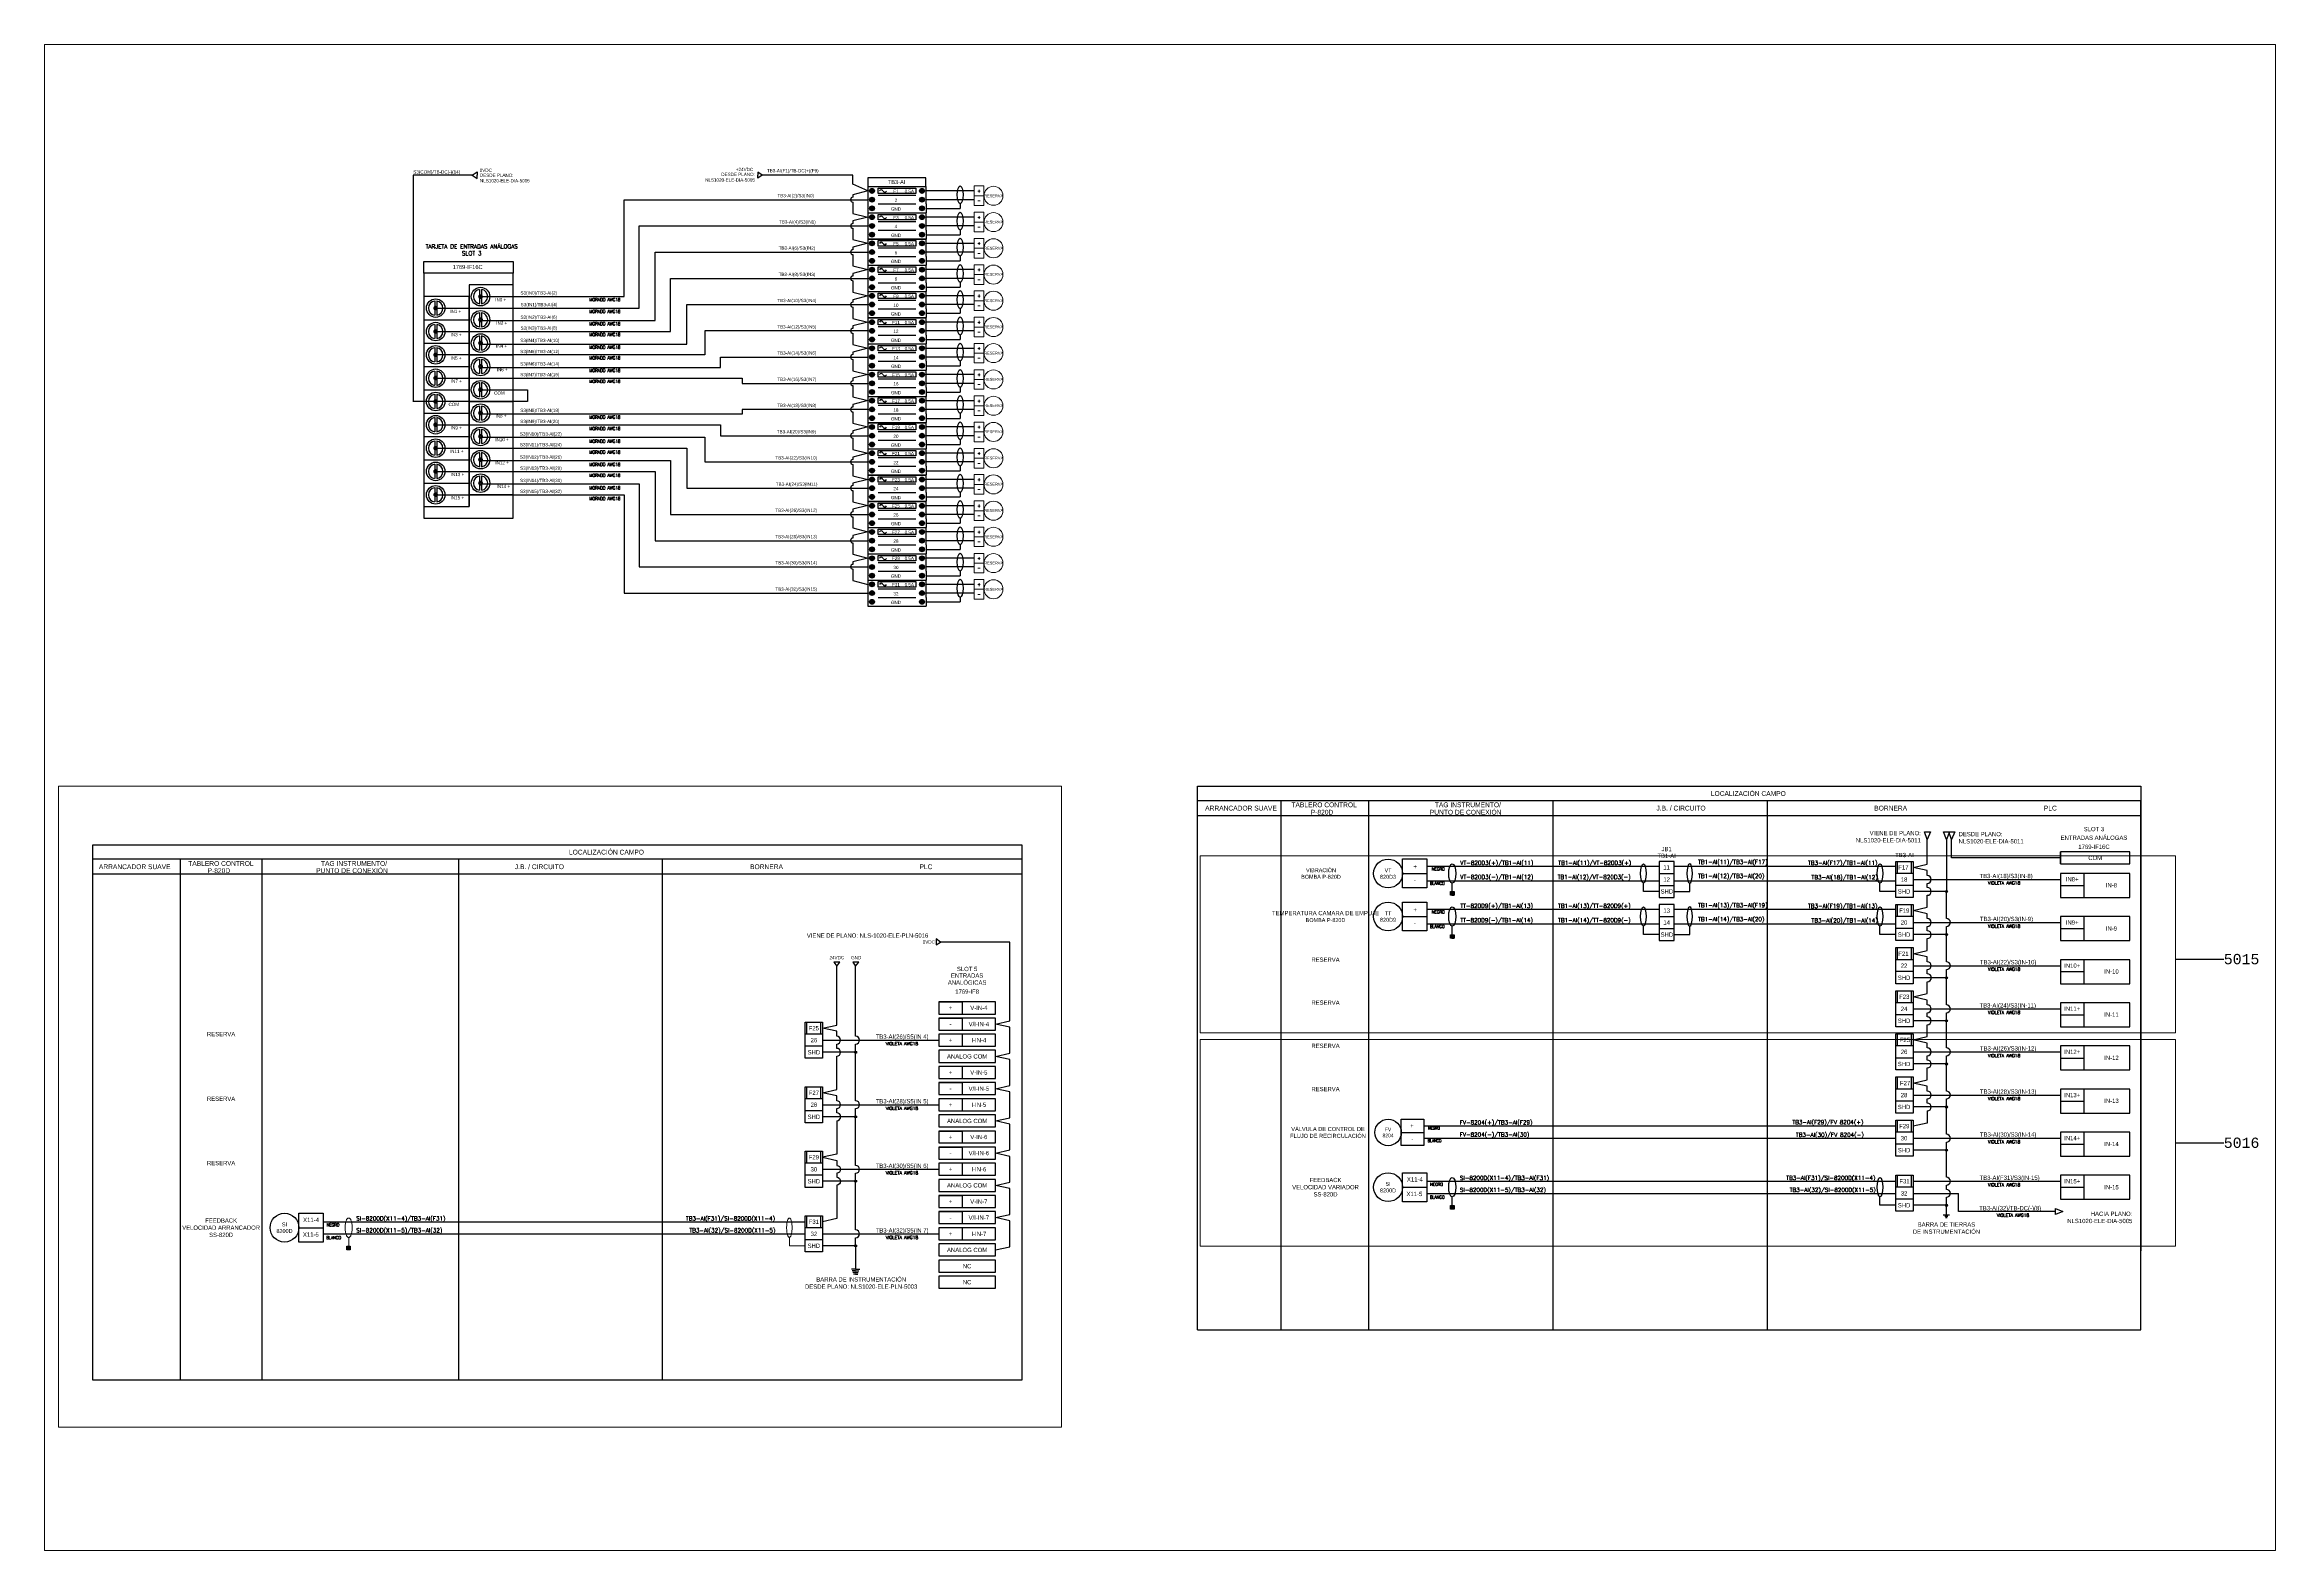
# Paper-space layout 'Layout1' of a CAD drawing. Extents: x 1.06 to 9.55, y 0.72 to 6.45.
# The model-space entities are those that its viewports show. They can reach past a viewport. Long polylines and large blocks are cut down to what shows.
import ezdxf
from ezdxf import colors
from ezdxf.entities.mleader import LeaderData, LeaderLine
from ezdxf.enums import TextEntityAlignment as Align
from ezdxf.math import Vec2, Vec3

# ---------------------------------------------------------------- set-up
doc = ezdxf.new("R2010")
doc.units = 0
doc.header["$LTSCALE"] = 0.1
doc.header["$MEASUREMENT"] = 0
doc.linetypes.add('ACAD_ISO03W100', pattern=[30, 12, -18])
doc.layers.get('Defpoints').update_dxf_attribs({"lineweight": 0})
for name, color, linetype, lineweight in [('EL-cables', 7, 'Continuous', 20), ('EL-componentes', 7, 'Continuous', 25), ('EL-titulos 3', 7, 'Continuous', 20)]:
    doc.layers.add(name, color=color, linetype=linetype, lineweight=lineweight)
doc.styles.add('F1A', font='amir.shx')
doc.styles.add('ROMANS', font='romans.shx')
doc.styles.get("Standard").update_dxf_attribs({"font": 'monotxt.shx'})

# ---------------------------------------------------------------- blocks, each defined once
blk = doc.blocks.new('1492-JDG3FB')
for p, q in [((-4.6, 0), (27.5, 0)), ((-4.6, 0), (-4.6, -4.8)), ((-4.6, -4.8), (-4.6, -9.6)), ((-4.6, -9.6), (-4.6, -14.4)), ((-2.5, -1.4), (-2.5, -3.4)), ((-2.5, -6.2), (-2.5, -8.2)), ((-2.5, -11), (-2.5, -13.1)), ((-2.2, -1.4), (-2.2, -3.4)), ((-2.2, -6.2), (-2.2, -8.2)), ((-2.2, -11), (-2.2, -13.1)), ((1.1, -4.8), (21.8, -4.8)), ((1.1, -9.6), (21.8, -9.6)), ((25, -1.4), (25, -3.4)), ((25, -6.2), (25, -8.2)), ((25, -11), (25, -13.1)), ((25.3, -1.4), (25.3, -3.4)), ((25.3, -6.2), (25.3, -8.2)), ((25.3, -11), (25.3, -13.1)), ((27.5, -9.6), (27.5, -14.4)), ((-4.6, -14.4), (27.5, -14.4))]:
    blk.add_line(p, q)
at = {"ltscale": 0.1}
blk.add_line((27.5, -9.6), (27.5, 0), dxfattribs=at)
blk.add_lwpolyline([(1, -0.9), (21.8, -0.9), (21.8, -3.9), (1, -3.9)], close=True, dxfattribs=at)
for centre in [(-2.3, -2.4), (-2.3, -7.2), (-2.3, -12), (25.2, -2.4), (25.2, -7.2), (25.2, -12)]:
    blk.add_circle(centre, 1.34)
for centre, start, end in [((-2.3, -2.4), 98.4296, 261.5704), ((-2.3, -7.2), 98.4296, 261.5704), ((-2.3, -12), 98.4296, 261.5704), ((-2.3, -2.4), 278.4296, 81.5704), ((-2.3, -7.2), 278.4296, 81.5704), ((-2.3, -12), 278.4296, 81.5704), ((25.2, -2.4), 98.4296, 261.5704), ((25.2, -7.2), 98.4296, 261.5704), ((25.2, -12), 98.4296, 261.5704), ((25.2, -2.4), 278.4296, 81.5704), ((25.2, -7.2), 278.4296, 81.5704), ((25.2, -12), 278.4296, 81.5704)]:
    blk.add_arc(centre, 1.03, start, end)
for centre, start, end in [((2.8, -2.7), 15.7583, 164.2417), ((4.7, -2.2), 195.7583, 344.2417)]:
    blk.add_arc(centre, 0.962, start, end, dxfattribs=at)
blk = doc.blocks.new('Instrumento 2')
at = {"color": 0}
for points in [[(-11.8, 6), (-11.8, -6), (-5.8, -6), (-5.8, 6), (-11.8, 6)], [(-5.8, 0), (-11.8, 0)], [(-5.8, 0), (-5.8, 6)]]:
    blk.add_lwpolyline(points, dxfattribs=at)
blk.add_circle((0, 0), 5.82, dxfattribs=at)
at = {"style": 'ROMANS', "width": 0.9}
for tag, p in [('ID1', (-8.8, 3)), ('ID2', (-8.8, -3))]:
    blk.add_attdef(tag, text='', height=2, dxfattribs=at).set_placement(p, align=Align.MIDDLE_CENTER)
blk = doc.blocks.new('A$C37CE39B4')
at = {"color": 7, "lineweight": 25}
for p, q in [((13, 113.4), (13, -5.7)), ((34.8, 113.4), (13.1, 113.4)), ((56.4, 113.4), (34.8, 113.4)), ((56.4, -5.7), (56.4, 113.4)), ((34.9, 102.1), (13, 102.1)), ((18.2, 99.9), (18.2, 92.9)), ((19.2, 99.9), (19.2, 92.9)), ((34.9, 107.7), (34.9, 0)), ((56.4, 107.7), (34.9, 107.7)), ((34.9, 0), (34.9, 102.1)), ((40, 105.5), (40, 98.6)), ((41, 105.5), (41, 98.6)), ((18.2, 88.5), (18.2, 81.6)), ((19.2, 88.5), (19.2, 81.6)), ((40, 94.2), (40, 87.2)), ((41, 94.2), (41, 87.2)), ((18.2, 77.2), (18.2, 70.2)), ((19.2, 77.2), (19.2, 70.2)), ((40, 82.8), (40, 75.9)), ((41, 82.8), (41, 75.9)), ((18.2, 65.8), (18.2, 58.9)), ((19.2, 65.8), (19.2, 58.9)), ((40, 71.5), (40, 64.6)), ((41, 71.5), (41, 64.6)), ((18.2, 54.5), (18.2, 47.6)), ((19.2, 54.5), (19.2, 47.6)), ((40, 60.2), (40, 53.2)), ((41, 60.2), (41, 53.2)), ((40, 48.8), (40, 41.9)), ((41, 48.8), (41, 41.9)), ((18.2, 43.2), (18.2, 36.2)), ((19.2, 43.2), (19.2, 36.2)), ((40, 37.5), (40, 30.5)), ((41, 37.5), (41, 30.5)), ((18.2, 31.8), (18.2, 24.9)), ((19.2, 31.8), (19.2, 24.9)), ((40, 26.1), (40, 19.2)), ((41, 26.1), (41, 19.2)), ((18.2, 20.5), (18.2, 13.5)), ((19.2, 20.5), (19.2, 13.5)), ((40, 14.8), (40, 7.9)), ((41, 14.8), (41, 7.9)), ((18.2, 9.1), (18.2, 2.2)), ((19.2, 9.1), (19.2, 2.2))]:
    blk.add_line(p, q, dxfattribs=at)
blk.add_lwpolyline([(56.4, 113.4), (13, 113.4), (13, 119.1), (56.4, 119.1)], close=True, dxfattribs=at)
at = {"color": 7, "lineweight": 25, "const_width": 1.13, "flags": 128}
for points in [[(39.9, 102, 1), (41.1, 102, 1)], [(18.1, 96.4, 1), (19.2, 96.4, 1)], [(39.9, 90.7, 1), (41.1, 90.7, 1)], [(18.1, 85, 1), (19.2, 85, 1)], [(39.9, 79.4, 1), (41.1, 79.4, 1)], [(18.1, 73.7, 1), (19.2, 73.7, 1)], [(39.9, 68, 1), (41.1, 68, 1)], [(18.1, 62.4, 1), (19.2, 62.4, 1)], [(39.9, 56.7, 1), (41.1, 56.7, 1)], [(18.1, 51, 1), (19.2, 51, 1)], [(39.9, 45.4, 1), (41.1, 45.4, 1)], [(18.1, 39.7, 1), (19.2, 39.7, 1)], [(39.9, 34, 1), (41.1, 34, 1)], [(18.1, 28.3, 1), (19.2, 28.3, 1)], [(39.9, 22.7, 1), (41.1, 22.7, 1)], [(18.1, 17, 1), (19.2, 17, 1)], [(39.9, 11.3, 1), (41.1, 11.3, 1)], [(18.1, 5.7, 1), (19.2, 5.7, 1)]]:
    blk.add_lwpolyline(points, format="xyb", close=True, dxfattribs=at)
at = {"color": 7, "lineweight": 25, "flags": 128}
for points in [[(13, 90.7), (34.9, 90.7)], [(34.9, 96.4), (56.4, 96.4)], [(13, 79.4), (34.9, 79.4)], [(34.9, 85), (56.4, 85)], [(13, 68), (34.9, 68)], [(34.9, 73.7), (56.4, 73.7)], [(13, 56.7), (34.9, 56.7)], [(34.9, 62.4), (56.4, 62.4)], [(13, 45.4), (34.9, 45.4)], [(34.9, 51), (56.4, 51)], [(13, 34), (34.9, 34)], [(34.9, 39.7), (56.4, 39.7)], [(13, 22.7), (34.9, 22.7)], [(34.9, 28.3), (56.4, 28.3)], [(13, 11.3), (34.9, 11.3)], [(34.9, 17), (56.4, 17)], [(13, 0), (34.9, 0)], [(34.9, 5.7), (56.4, 5.7)], [(13, -5.7), (56.4, -5.7)]]:
    blk.add_lwpolyline(points, dxfattribs=at)
at = {"color": 7, "lineweight": 25}
for centre in [(18.7, 96.4), (40.5, 102), (18.7, 85), (40.5, 90.7), (18.7, 73.7), (40.5, 79.4), (18.7, 62.3), (40.5, 68), (18.7, 51), (40.5, 56.7), (18.7, 39.7), (40.5, 45.3), (18.7, 28.3), (40.5, 34), (40.5, 22.7), (18.7, 17), (40.5, 11.3), (18.7, 5.6)]:
    blk.add_circle(centre, 4.51, dxfattribs=at)
for centre, start, end in [((18.7, 96.4), 98.4296, 261.5704), ((18.7, 96.4), 278.4296, 81.5704), ((40.5, 102), 98.4296, 261.5704), ((40.5, 102), 278.4296, 81.5704), ((18.7, 85), 98.4296, 261.5704), ((18.7, 85), 278.4296, 81.5704), ((40.5, 90.7), 98.4296, 261.5704), ((40.5, 90.7), 278.4296, 81.5704), ((18.7, 73.7), 98.4296, 261.5704), ((18.7, 73.7), 278.4296, 81.5704), ((40.5, 79.4), 98.4296, 261.5704), ((40.5, 79.4), 278.4296, 81.5704), ((18.7, 62.3), 98.4296, 261.5704), ((18.7, 62.3), 278.4296, 81.5704), ((40.5, 68), 98.4296, 261.5704), ((40.5, 68), 278.4296, 81.5704), ((18.7, 51), 98.4296, 261.5704), ((18.7, 51), 278.4296, 81.5704), ((40.5, 56.7), 98.4296, 261.5704), ((40.5, 56.7), 278.4296, 81.5704), ((40.5, 45.3), 98.4296, 261.5704), ((40.5, 45.3), 278.4296, 81.5704), ((18.7, 39.7), 98.4296, 261.5704), ((18.7, 39.7), 278.4296, 81.5704), ((40.5, 34), 98.4296, 261.5704), ((40.5, 34), 278.4296, 81.5704), ((18.7, 28.3), 98.4296, 261.5704), ((18.7, 28.3), 278.4296, 81.5704), ((40.5, 22.7), 98.4296, 261.5704), ((40.5, 22.7), 278.4296, 81.5704), ((18.7, 17), 98.4296, 261.5704), ((18.7, 17), 278.4296, 81.5704), ((40.5, 11.3), 98.4296, 261.5704), ((40.5, 11.3), 278.4296, 81.5704), ((18.7, 5.6), 98.4296, 261.5704), ((18.7, 5.6), 278.4296, 81.5704)]:
    blk.add_arc(centre, 3.49, start, end, dxfattribs=at)
at = {"layer": 'EL-cables', "color": 7, "lineweight": 25}
for p, q in [((40.5, 56.7), (63.4, 56.7)), ((63.4, 56.7), (63.4, 51)), ((63.4, 51), (7.6, 51))]:
    blk.add_line(p, q, dxfattribs=at)
at = {"layer": 'EL-titulos 3', "color": 7, "linetype": 'Continuous', "lineweight": 25, "style": 'F1A'}
blk.add_text('1769-IF16C ', height=2, dxfattribs=at).set_placement((34.6, 115.4), align=Align.CENTER)
at = {"layer": 'EL-titulos 3', "color": 7, "lineweight": 25, "style": 'F1A'}
for s, p in [('IN0 +', (50.3, 100.5)), ('IN1 +', (28.4, 94.8)), ('IN2 +', (50.8, 89.1)), ('IN3 +', (28.6, 83.5)), ('IN4 +', (50.7, 77.9)), ('IN5 +', (28.6, 72.1)), ('IN6 +', (51, 66.5)), ('IN7 +', (28.7, 60.9)), ('COM', (49.7, 55.1)), ('COM', (27.5, 49.6)), ('IN8 +', (50.4, 44)), ('IN9 +', (28.7, 38.2)), ('IN10 +', (50.9, 32.5)), ('IN11 +', (28.9, 26.8)), ('IN12 +', (51, 21.3)), ('IN13 +', (29.3, 15.5)), ('IN15 +', (29.2, 4.2)), ('IN14 + ', (51.9, 9.7))]:
    blk.add_text(s, height=1.6, dxfattribs=at).set_placement(p, align=Align.MIDDLE_CENTER)

msp = doc.modelspace()

# ---------------------------------------------------------------- hatches: boundary and pattern name
at = {"lineweight": 25, "ltscale": 88}
h = msp.add_hatch(dxfattribs=at)
h.set_pattern_fill('ANSI31', color=256, scale=0.467995)
h.set_pattern_definition([(45, (2721.59957, -904.757176), (-0.0413652925, 0.0413652925), [])])
h.paths.add_polyline_path([(3658.7, -59.2), (3658.7, -61), (3660.5, -61), (3660.5, -59.2)])
at = {"ltscale": 0.1}
h = msp.add_hatch(color=256, dxfattribs=at)
h.dxf.hatch_style = 1
edge = h.paths.add_edge_path()
edge.add_arc((3899.8, -59.1), 0.509, 0, 360)
at = {"lineweight": 25, "ltscale": 88}
h = msp.add_hatch(dxfattribs=at)
h.set_pattern_fill('ANSI31', color=256, scale=0.467995)
h.set_pattern_definition([(45, (2721.59957, -925.7205), (-0.0413652925, 0.0413652925), [])])
h.paths.add_polyline_path([(3658.7, -80.2), (3658.7, -81.9), (3660.5, -81.9), (3660.5, -80.2)])
at = {"ltscale": 0.1}
h = msp.add_hatch(color=256, dxfattribs=at)
h.dxf.hatch_style = 1
edge = h.paths.add_edge_path()
edge.add_arc((3899.8, -80.1), 0.509, 0, 360)
h = msp.add_hatch(color=256, dxfattribs=at)
h.dxf.hatch_style = 1
edge = h.paths.add_edge_path()
edge.add_arc((3899.8, -101.1), 0.509, 0, 360)
h = msp.add_hatch(color=256, dxfattribs=at)
h.dxf.hatch_style = 1
edge = h.paths.add_edge_path()
edge.add_arc((3899.8, -122), 0.509, 0, 360)
h = msp.add_hatch(color=256, dxfattribs=at)
h.dxf.hatch_style = 1
edge = h.paths.add_edge_path()
edge.add_arc((3369.6, -137.3), 0.509, 0, 360)
h = msp.add_hatch(color=256, dxfattribs=at)
h.dxf.hatch_style = 1
edge = h.paths.add_edge_path()
edge.add_arc((3899.8, -143), 0.509, 0, 360)
h = msp.add_hatch(color=256, dxfattribs=at)
h.dxf.hatch_style = 1
edge = h.paths.add_edge_path()
edge.add_arc((3369.6, -168.7), 0.509, 0, 360)
h = msp.add_hatch(color=256, dxfattribs=at)
h.dxf.hatch_style = 1
edge = h.paths.add_edge_path()
edge.add_arc((3899.8, -163.9), 0.509, 0, 360)
h = msp.add_hatch(color=256, dxfattribs=at)
h.dxf.hatch_style = 1
edge = h.paths.add_edge_path()
edge.add_arc((3899.8, -184.9), 0.509, 0, 360)
h = msp.add_hatch(color=256, dxfattribs=at)
h.dxf.hatch_style = 1
edge = h.paths.add_edge_path()
edge.add_arc((3369.6, -200), 0.509, 0, 360)
at = {"lineweight": 25, "ltscale": 88}
h = msp.add_hatch(dxfattribs=at)
h.set_pattern_fill('ANSI31', color=256, scale=0.467995)
h.set_pattern_definition([(45, (2721.59957, -1057.3454), (-0.0413652925, 0.0413652925), [])])
h.paths.add_polyline_path([(3658.7, -211.8), (3658.7, -213.6), (3660.5, -213.6), (3660.5, -211.8)])
at = {"ltscale": 0.1}
h = msp.add_hatch(color=256, dxfattribs=at)
h.dxf.hatch_style = 1
edge = h.paths.add_edge_path()
edge.add_arc((3899.8, -211.7), 0.509, 0, 360)
at = {"lineweight": 25, "ltscale": 88}
h = msp.add_hatch(dxfattribs=at)
h.set_pattern_fill('ANSI31', color=256, scale=0.467995)
h.set_pattern_definition([(45, (2185.181114, -1077.04489), (-0.0413652925, 0.0413652925), [])])
h.paths.add_polyline_path([(3122.3, -231.5), (3122.3, -233.3), (3124, -233.3), (3124, -231.5)])
at = {"ltscale": 0.1}
h = msp.add_hatch(color=256, dxfattribs=at)
h.dxf.hatch_style = 1
edge = h.paths.add_edge_path()
edge.add_arc((3369.6, -231.4), 0.509, 0, 360)

# ---------------------------------------------------------------- linework, layer by layer
at = {"lineweight": 25}
for p, q in [((3535.7, -8), (3994.3, -8)), ((3535.7, -272.2), (3535.7, -8)), ((3994.3, -8), (3994.3, -233.8)), ((3994.3, -15.1), (3535.7, -15.1)), ((3576.5, -272.2), (3576.5, -15.1)), ((3618.9, -15.1), (3618.9, -272.2)), ((3708.7, -272.2), (3708.7, -15.1)), ((3812.6, -15.1), (3812.6, -272.2)), ((3994.3, -22.2), (3994.3, -15.1)), ((3535.7, -22.2), (3994.3, -22.2)), ((3994.3, -272.2), (3994.3, -22.2)), ((3647.2, -43.3), (3647.2, -57.4)), ((3902.3, -42.7), (3902.3, -33.8)), ((3955.2, -42.7), (3902.3, -42.7)), ((3955.2, -45.7), (3955.2, -39.8)), ((3450.4, -43.5), (2998.8, -43.5)), ((2998.8, -50.6), (3450.4, -50.6)), ((3041.4, -296.7), (3041.4, -43.5)), ((3081, -43.5), (3081, -296.7)), ((3176.8, -296.7), (3176.8, -43.5)), ((3275.6, -43.5), (3275.6, -296.7)), ((3760.2, -50.4), (3767.4, -50.4)), ((3883.6, -53.3), (3955.2, -53.3)), ((3647.2, -64.3), (3647.2, -78.3)), ((3760.2, -71.3), (3767.4, -71.3)), ((3883.6, -74.2), (3955.2, -74.2)), ((3883.6, -95.2), (3955.2, -95.2)), ((3883.6, -116.2), (3955.2, -116.2)), ((3353.5, -131.4), (3410, -131.4)), ((3883.6, -137.1), (3955.2, -137.1)), ((3883.6, -158.1), (3955.2, -158.1)), ((3353.5, -162.8), (3410, -162.8)), ((3645.7, -169.8), (3645.7, -182.7)), ((3890.5, -171.7), (3883.6, -173.2)), ((3890.5, -165.8), (3890.5, -171.7)), ((3883.6, -179.1), (3955.2, -179.1)), ((3353.5, -194.2), (3410, -194.2)), ((3647.2, -195.9), (3647.2, -210)), ((3883.6, -200), (3955.2, -200)), ((3883.6, -205.9), (3905.6, -205.9)), ((3905.6, -214.8), (3905.6, -205.9)), ((3110.8, -215.6), (3110.8, -229.7)), ((3898.2, -216.3), (3901.3, -216.3)), ((3952.8, -214.8), (3905.6, -214.8)), ((3353.5, -225.6), (3410, -225.6)), ((3899, -217), (3900.5, -217)), ((3899.3, -217.7), (3900.2, -217.7)), ((3535.7, -272.2), (3994.3, -272.2))]:
    msp.add_line(p, q, dxfattribs=at)
at = {"lineweight": 25, "ltscale": 88}
for p, q in [((3966.7, -62), (3966.7, -50.4)), ((3955.2, -56.2), (3966.7, -56.2)), ((3966.7, -83), (3966.7, -71.3)), ((3955.2, -77.2), (3966.7, -77.2)), ((3966.7, -104), (3966.7, -92.3)), ((3955.2, -98.1), (3966.7, -98.1)), ((3410, -112.8), (3421.5, -112.8)), ((3421.5, -118.7), (3421.5, -112.8)), ((3955.2, -119.1), (3966.7, -119.1)), ((3966.7, -124.9), (3966.7, -113.2)), ((3410, -120.7), (3421.5, -120.7)), ((3421.5, -126.5), (3421.5, -120.7)), ((3421.5, -134.3), (3421.5, -128.5)), ((3955.2, -140.1), (3966.7, -140.1)), ((3966.7, -145.9), (3966.7, -134.2)), ((3421.5, -150), (3421.5, -144.2)), ((3410, -152), (3421.5, -152)), ((3410, -157.9), (3421.5, -157.9)), ((3421.5, -157.9), (3421.5, -152)), ((3421.5, -165.7), (3421.5, -159.9)), ((3955.2, -161), (3966.7, -161)), ((3966.7, -166.9), (3966.7, -155.2)), ((3410, -175.6), (3421.5, -175.6)), ((3410, -181.4), (3421.5, -181.4)), ((3410, -183.4), (3421.5, -183.4)), ((3421.5, -181.4), (3421.5, -175.6)), ((3421.5, -189.3), (3421.5, -183.4)), ((3955.2, -182), (3966.7, -182)), ((3966.7, -187.8), (3966.7, -176.1)), ((3410, -189.3), (3421.5, -189.3)), ((3421.5, -197.1), (3421.5, -191.3)), ((3955.2, -202.9), (3966.7, -202.9)), ((3966.7, -208.8), (3966.7, -197.1)), ((3410, -207), (3421.5, -207)), ((3410, -212.8), (3421.5, -212.8)), ((3410, -214.8), (3421.5, -214.8)), ((3421.5, -212.8), (3421.5, -207)), ((3421.5, -220.6), (3421.5, -214.8)), ((3410, -220.6), (3421.5, -220.6)), ((3421.5, -228.5), (3421.5, -222.6))]:
    msp.add_line(p, q, dxfattribs=at)
at = {"lineweight": 25, "ltscale": 0.1}
for p, q in [((3645.7, -173), (3875.2, -173)), ((3645.7, -179.1), (3875.2, -179.1))]:
    msp.add_line(p, q, dxfattribs=at)
at = {"ltscale": 0.1}
for p, q in [((3369.6, -231.4), (3369.6, -242.8)), ((3369.6, -242.8), (3367.6, -242.8)), ((3369.6, -243.6), (3368, -243.6)), ((3369.6, -244.4), (3368.3, -244.4)), ((3369.6, -245.2), (3368.6, -245.2)), ((3369.6, -242.8), (3371.6, -242.8)), ((3369.6, -243.6), (3371.2, -243.6)), ((3369.6, -244.4), (3370.9, -244.4)), ((3369.6, -245.2), (3370.7, -245.2))]:
    msp.add_line(p, q, dxfattribs=at)
at = {"lineweight": 25, "ltscale": 100}
for points in [[(3892.1, -30.2), (3890.5, -33.8), (3889.2, -30.2), (3892.1, -30.2)], [(3901.3, -30.2), (3899.8, -33.8), (3898.4, -30.2), (3901.3, -30.2)], [(3903.9, -30.2), (3902.3, -33.8), (3900.9, -30.2), (3903.9, -30.2)], [(3952.8, -213.2), (3956.4, -214.8), (3952.8, -216.2), (3952.8, -213.2)]]:
    msp.add_lwpolyline(points, dxfattribs=at)
at = {"lineweight": 25}
for points in [[(3450.4, -36.4), (3450.4, -296.7), (2998.8, -296.7), (2998.8, -36.4)], [(3989, -39.8), (3955.2, -39.8), (3955.2, -45.7), (3989, -45.7)], [(3767.4, -44.5), (3760.2, -44.5), (3760.2, -56.2), (3767.4, -56.2)], [(3989, -50.4), (3955.2, -50.4), (3955.2, -62), (3989, -62)], [(3767.4, -65.5), (3760.2, -65.5), (3760.2, -77.2), (3767.4, -77.2)], [(3989, -71.3), (3955.2, -71.3), (3955.2, -83), (3989, -83)], [(3989, -92.3), (3955.2, -92.3), (3955.2, -104), (3989, -104)], [(3437.6, -112.8), (3410, -112.8), (3410, -118.7), (3437.6, -118.7)], [(3989, -113.2), (3955.2, -113.2), (3955.2, -124.9), (3989, -124.9)], [(3437.6, -120.7), (3410, -120.7), (3410, -126.5), (3437.6, -126.5)], [(3437.6, -128.5), (3410, -128.5), (3410, -134.3), (3437.6, -134.3)], [(3437.6, -136.3), (3410, -136.3), (3410, -142.2), (3437.6, -142.2)], [(3989, -134.2), (3955.2, -134.2), (3955.2, -145.9), (3989, -145.9)], [(3437.6, -144.2), (3410, -144.2), (3410, -150), (3437.6, -150)], [(3437.6, -152), (3410, -152), (3410, -157.9), (3437.6, -157.9)], [(3437.6, -159.9), (3410, -159.9), (3410, -165.7), (3437.6, -165.7)], [(3989, -155.2), (3955.2, -155.2), (3955.2, -166.9), (3989, -166.9)], [(3437.6, -167.7), (3410, -167.7), (3410, -173.6), (3437.6, -173.6)], [(3437.6, -175.6), (3410, -175.6), (3410, -181.4), (3437.6, -181.4)], [(3437.6, -183.4), (3410, -183.4), (3410, -189.3), (3437.6, -189.3)], [(3989, -176.1), (3955.2, -176.1), (3955.2, -187.8), (3989, -187.8)], [(3437.6, -191.3), (3410, -191.3), (3410, -197.1), (3437.6, -197.1)], [(3437.6, -199.1), (3410, -199.1), (3410, -205), (3437.6, -205)], [(3989, -197.1), (3955.2, -197.1), (3955.2, -208.8), (3989, -208.8)], [(3437.6, -207), (3410, -207), (3410, -212.8), (3437.6, -212.8)], [(3437.6, -214.8), (3410, -214.8), (3410, -220.6), (3437.6, -220.6)], [(3437.6, -222.6), (3410, -222.6), (3410, -228.5), (3437.6, -228.5)], [(3437.6, -230.5), (3410, -230.5), (3410, -236.3), (3437.6, -236.3)], [(3437.6, -238.3), (3410, -238.3), (3410, -244.2), (3437.6, -244.2)], [(3437.6, -246.2), (3410, -246.2), (3410, -252), (3437.6, -252)]]:
    msp.add_lwpolyline(points, close=True, dxfattribs=at)
for points in [[(3635.4, -43.3), (3647.2, -43.3)], [(3647.2, -57.4), (3635.4, -57.4), (3635.4, -43.3)], [(3883.6, -47.4), (3890.5, -45.9), (3890.5, -33.8)], [(3635.4, -50.4), (3647.2, -50.4)], [(3647.2, -46.8), (3760, -46.8)], [(3647.2, -53.9), (3760, -53.9)], [(3767.2, -46.8), (3875.2, -46.8)], [(3767.2, -53.9), (3875.2, -53.9)], [(3883.6, -44.5), (3883.6, -62), (3875.2, -62), (3875.2, -44.5)], [(3875.2, -44.5), (3883.6, -44.5)], [(3883.6, -50.4), (3875.2, -50.4)], [(3876, -50.4), (3876, -44.5)], [(3882.8, -50.4), (3882.8, -44.5)], [(3635.4, -64.3), (3647.2, -64.3)], [(3647.2, -78.3), (3635.4, -78.3), (3635.4, -64.3)], [(3760.2, -56.2), (3760.2, -62), (3767.4, -62), (3767.4, -56.2)], [(3883.6, -56.2), (3875.2, -56.2)], [(3635.4, -71.3), (3647.2, -71.3)], [(3647.2, -67.8), (3760, -67.8)], [(3647.2, -74.8), (3760, -74.8)], [(3767.2, -67.8), (3875.2, -67.8)], [(3767.2, -74.8), (3875.2, -74.8)], [(3883.6, -65.5), (3883.6, -83), (3875.2, -83), (3875.2, -65.5)], [(3875.2, -65.5), (3883.6, -65.5)], [(3883.6, -71.3), (3875.2, -71.3)], [(3876, -71.3), (3876, -65.5)], [(3882.8, -71.3), (3882.8, -65.5)], [(3760.2, -77.2), (3760.2, -83), (3767.4, -83), (3767.4, -77.2)], [(3883.6, -77.2), (3875.2, -77.2)], [(3883.6, -86.4), (3883.6, -104), (3875.2, -104), (3875.2, -86.4)], [(3875.2, -86.4), (3883.6, -86.4)], [(3876, -92.3), (3876, -86.4)], [(3882.8, -92.3), (3882.8, -86.4)], [(3369.6, -93.5), (3368.2, -93.5), (3369.6, -95.5), (3371.1, -93.5), (3369.6, -93.5)], [(3369.6, -129.5), (3369.6, -95.5)], [(3883.6, -92.3), (3875.2, -92.3)], [(3883.6, -98.1), (3875.2, -98.1)], [(3883.6, -107.4), (3883.6, -124.9), (3875.2, -124.9), (3875.2, -107.4)], [(3875.2, -107.4), (3883.6, -107.4)], [(3876, -113.2), (3876, -107.4)], [(3882.8, -113.2), (3882.8, -107.4)], [(3883.6, -113.2), (3875.2, -113.2)], [(3883.6, -119.1), (3875.2, -119.1)], [(3353.5, -122.7), (3353.5, -140.2), (3345, -140.2), (3345, -122.7)], [(3345, -122.7), (3353.5, -122.7)], [(3353.5, -128.5), (3345, -128.5)], [(3345.9, -128.5), (3345.9, -122.7)], [(3352.7, -128.5), (3352.7, -122.7)], [(3883.6, -128.4), (3883.6, -145.9), (3875.2, -145.9), (3875.2, -128.4)], [(3875.2, -128.4), (3883.6, -128.4)], [(3876, -134.2), (3876, -128.4)], [(3882.8, -134.2), (3882.8, -128.4)], [(3353.5, -134.3), (3345, -134.3)], [(3883.6, -134.2), (3875.2, -134.2)], [(3883.6, -140.1), (3875.2, -140.1)], [(3883.6, -149.3), (3883.6, -166.9), (3875.2, -166.9), (3875.2, -149.3)], [(3875.2, -149.3), (3883.6, -149.3)], [(3876, -155.2), (3876, -149.3)], [(3882.8, -155.2), (3882.8, -149.3)], [(3353.5, -154.1), (3353.5, -171.6), (3345, -171.6), (3345, -154.1)], [(3345, -154.1), (3353.5, -154.1)], [(3353.5, -159.9), (3345, -159.9)], [(3345.9, -159.9), (3345.9, -154.1)], [(3352.7, -159.9), (3352.7, -154.1)], [(3883.6, -155.2), (3875.2, -155.2)], [(3883.6, -161), (3875.2, -161)], [(3353.5, -165.7), (3345, -165.7)], [(3634.8, -169.8), (3645.7, -169.8)], [(3645.7, -182.7), (3634.8, -182.7), (3634.8, -169.8)], [(3883.6, -170.3), (3883.6, -187.8), (3875.2, -187.8), (3875.2, -170.3)], [(3875.2, -170.3), (3883.6, -170.3)], [(3876, -176.1), (3876, -170.3)], [(3882.8, -176.1), (3882.8, -170.3)], [(3634.8, -176.3), (3645.7, -176.3)], [(3883.6, -176.1), (3875.2, -176.1)], [(3883.6, -182), (3875.2, -182)], [(3353.5, -185.4), (3353.5, -203), (3345, -203), (3345, -185.4)], [(3345, -185.4), (3353.5, -185.4)], [(3353.5, -191.3), (3345, -191.3)], [(3345.9, -191.3), (3345.9, -185.4)], [(3352.7, -191.3), (3352.7, -185.4)], [(3353.5, -197.1), (3345, -197.1)], [(3635.4, -195.9), (3647.2, -195.9)], [(3647.2, -210), (3635.4, -210), (3635.4, -195.9)], [(3635.4, -202.9), (3647.2, -202.9)], [(3647.2, -200), (3875.2, -200)], [(3647.2, -205.9), (3875.2, -205.9)], [(3883.6, -197.1), (3883.6, -214.6), (3875.2, -214.6), (3875.2, -197.1)], [(3875.2, -197.1), (3883.6, -197.1)], [(3883.6, -202.9), (3875.2, -202.9)], [(3876, -202.9), (3876, -197.1)], [(3882.8, -202.9), (3882.8, -197.1)], [(3099, -215.6), (3110.8, -215.6)], [(3110.8, -229.7), (3099, -229.7), (3099, -215.6)], [(3353.5, -216.8), (3353.5, -234.3), (3345, -234.3), (3345, -216.8)], [(3345, -216.8), (3353.5, -216.8)], [(3345.9, -222.6), (3345.9, -216.8)], [(3352.7, -222.6), (3352.7, -216.8)], [(3883.6, -208.8), (3875.2, -208.8)], [(3099, -222.6), (3110.8, -222.6)], [(3110.8, -219.7), (3345, -219.7)], [(3110.8, -225.6), (3345, -225.6)], [(3353.5, -222.6), (3345, -222.6)], [(3353.5, -228.5), (3345, -228.5)]]:
    msp.add_lwpolyline(points, dxfattribs=at)
at = {"lineweight": 25, "ltscale": 88}
for points in [[(3899.8, -33.8), (3899.8, -33.8), (3899.8, -59.1)], [(3659.6, -59.2), (3659.6, -55.1)], [(3760.2, -59.1), (3752.5, -59.1), (3752.5, -55.1)], [(3767.4, -59.1), (3775, -59.1), (3775, -55.1)], [(3875.2, -59.1), (3867.5, -59.1), (3867.5, -55.1)], [(3899.8, -72.3), (3899.8, -59.1), (3883.6, -59.1)], [(3659.6, -80.2), (3659.6, -76)], [(3760.2, -80.1), (3752.5, -80.1), (3752.5, -76)], [(3767.4, -80.1), (3775, -80.1), (3775, -76)], [(3875.2, -80.1), (3867.5, -80.1), (3867.5, -76)], [(3899.8, -80.1), (3899.8, -80.1), (3883.6, -80.1)], [(3899.8, -93.3), (3899.8, -80.1), (3883.6, -80.1)], [(3899.8, -80.1), (3899.8, -76.1)], [(3899.8, -101.1), (3899.8, -97.1)], [(3899.8, -101.1), (3899.8, -101.1), (3883.6, -101.1)], [(3899.8, -114.3), (3899.8, -101.1), (3883.6, -101.1)], [(3899.8, -122), (3899.8, -118.1)], [(3899.8, -122), (3899.8, -122), (3883.6, -122)], [(3899.8, -135.2), (3899.8, -122), (3883.6, -122)], [(3369.6, -137.3), (3369.6, -137.3), (3353.5, -137.3)], [(3369.6, -137.3), (3369.6, -133.3)], [(3369.6, -160.9), (3369.6, -137.3)], [(3899.8, -143), (3899.8, -139)], [(3899.8, -143), (3899.8, -143), (3883.6, -143)], [(3899.8, -156.2), (3899.8, -143), (3883.6, -143)], [(3899.8, -163.9), (3899.8, -160)], [(3369.6, -168.7), (3369.6, -168.7), (3353.5, -168.7)], [(3369.6, -192.3), (3369.6, -168.7), (3353.5, -168.7)], [(3369.6, -168.7), (3369.6, -164.7)], [(3899.8, -163.9), (3899.8, -163.9), (3883.6, -163.9)], [(3899.8, -177.2), (3899.8, -163.9), (3883.6, -163.9)], [(3899.8, -184.9), (3899.8, -181)], [(3899.8, -184.9), (3899.8, -184.9), (3883.6, -184.9)], [(3369.6, -200), (3369.6, -200), (3353.5, -200)], [(3369.6, -223.7), (3369.6, -200), (3353.5, -200)], [(3369.6, -200), (3369.6, -196.1)], [(3659.6, -211.8), (3659.6, -207.7)], [(3875.2, -211.7), (3867.5, -211.7), (3867.5, -207.7)], [(3899.8, -211.7), (3899.8, -211.7), (3883.6, -211.7)], [(3369.6, -231.4), (3369.6, -227.5)], [(3369.6, -231.4), (3369.6, -231.4), (3353.5, -231.4)]]:
    msp.add_lwpolyline(points, dxfattribs=at)
at = {"lineweight": 25}
for points in [[(3890.5, -82, 1), (3890.5, -78.2), (3890.5, -76.1, 1), (3890.5, -72.3), (3890.5, -70), (3883.6, -68.4), (3890.5, -66.8), (3890.5, -61, 1), (3890.5, -57.2), (3890.5, -55.2, 1), (3890.5, -51.4), (3890.5, -49), (3883.6, -47.4)], [(3890.5, -103, 1), (3890.5, -99.1), (3890.5, -97.1, 1), (3890.5, -93.3), (3890.5, -90.9), (3883.6, -89.4), (3890.5, -87.8), (3890.5, -82)], [(3360.4, -139.2, 1), (3360.4, -135.4), (3360.4, -133.3, 1), (3360.4, -129.5), (3360.4, -127.1), (3353.5, -125.6), (3360.4, -124.1), (3360.4, -95.5)], [(3890.5, -123.9, 1), (3890.5, -120.1), (3890.5, -118.1, 1), (3890.5, -114.3), (3890.5, -111.9), (3883.6, -110.3), (3890.5, -108.8), (3890.5, -103)], [(3890.5, -144.9, 1), (3890.5, -141.1), (3890.5, -139, 1), (3890.5, -135.2), (3890.5, -132.8), (3883.6, -131.3), (3890.5, -129.7), (3890.5, -123.9)], [(3360.4, -170.6, 1), (3360.4, -166.7), (3360.4, -164.7, 1), (3360.4, -160.9), (3360.4, -158.5), (3353.5, -157), (3360.4, -155.4), (3360.4, -139.2)], [(3890.5, -165.8, 1), (3890.5, -162), (3890.5, -160, 1), (3890.5, -156.2), (3890.5, -153.8), (3883.6, -152.3), (3890.5, -150.7), (3890.5, -144.9)], [(3360.4, -170.6), (3360.4, -186.8), (3353.5, -188.3), (3360.4, -189.9), (3360.4, -192.3, -1), (3360.4, -196.1), (3360.4, -198.1, -1), (3360.4, -201.9), (3360.4, -218.2), (3353.5, -219.7)]]:
    msp.add_lwpolyline(points, format="xyb", dxfattribs=at)
at = {"lineweight": 25, "ltscale": 88}
for points in [[(3658.7, -59.2), (3660.5, -59.2), (3660.5, -61), (3658.7, -61)], [(3658.7, -80.2), (3660.5, -80.2), (3660.5, -81.9), (3658.7, -81.9)], [(3658.7, -211.8), (3660.5, -211.8), (3660.5, -213.6), (3658.7, -213.6)], [(3122.3, -231.5), (3124, -231.5), (3124, -233.3), (3122.3, -233.3)]]:
    msp.add_lwpolyline(points, close=True, dxfattribs=at)
msp.add_lwpolyline([(3899.8, -216.3), (3899.8, -207.8, 1), (3899.8, -204), (3899.8, -201.9, 1), (3899.8, -198.1), (3899.8, -184.9), (3883.6, -184.9)], format="xyb", dxfattribs=at)
at = {"linetype": 'ACAD_ISO03W100', "lineweight": 5}
for points in [[(3123.2, -231.5), (3123.2, -227.4)], [(3345, -231.4), (3337.4, -231.4), (3337.4, -227.4)]]:
    msp.add_lwpolyline(points, dxfattribs=at)
at = {"lineweight": 25}
for centre, radius in [((3628.4, -50.4), 7.01), ((3628.4, -71.3), 7.01), ((3628.4, -176.3), 6.43), ((3628.4, -202.9), 7.01), ((3092, -222.6), 7.01)]:
    msp.add_circle(centre, radius, dxfattribs=at)
at = {"ltscale": 0.1}
for centre in [(3899.8, -59.1), (3899.8, -80.1), (3899.8, -101.1), (3899.8, -122), (3369.6, -137.3), (3899.8, -143), (3369.6, -168.7), (3899.8, -163.9), (3899.8, -184.9), (3369.6, -200), (3899.8, -211.7), (3369.6, -231.4)]:
    msp.add_circle(centre, 0.509, dxfattribs=at)
at = {"lineweight": 25}
for centre in [(3899.8, -74.2), (3899.8, -95.2), (3899.8, -116.2), (3369.6, -131.4), (3899.8, -137.1), (3369.6, -162.8), (3899.8, -158.1), (3899.8, -179.1), (3369.6, -194.2), (3369.6, -225.6)]:
    msp.add_arc(centre, 1.9, 270, 90, dxfattribs=at)
at = {"lineweight": 25, "ltscale": 50}
for centre, ratio in [((3659.6, -50.4), 0.369403), ((3752.5, -50.4), 0.281569), ((3867.5, -50.4), 0.281569), ((3659.6, -71.3), 0.369403), ((3752.5, -71.3), 0.281569), ((3867.5, -71.3), 0.281569), ((3659.6, -202.9), 0.369403), ((3867.5, -202.9), 0.281569)]:
    msp.add_ellipse(centre, major_axis=(0, -4.72), ratio=ratio, dxfattribs=at)
at = {"lineweight": 25, "ltscale": 50, "extrusion": (0, 0, -1)}
for centre in [(3775, -50.4), (3775, -71.3)]:
    msp.add_ellipse(centre, major_axis=(0, -4.72), ratio=0.281569, dxfattribs=at)
at = {"linetype": 'ACAD_ISO03W100', "lineweight": 5}
for centre, ratio in [((3123.2, -222.6), 0.369403), ((3337.4, -222.6), 0.281569)]:
    msp.add_ellipse(centre, major_axis=(0, -4.72), ratio=ratio, dxfattribs=at)
at = {"layer": 'Defpoints', "color": 5, "ltscale": 0.1}
msp.add_lwpolyline([(2982.1, -8), (3469.6, -8), (3469.6, -319.6), (2982.1, -319.6)], close=True, dxfattribs=at)
at = {"layer": 'Defpoints', "color": 6, "ltscale": 0.1}
msp.add_lwpolyline([(3537, -41.8), (4011.1, -41.8), (4011.1, -127.8), (3537, -127.8)], close=True, dxfattribs=at)
at = {"layer": 'Defpoints', "color": 1, "ltscale": 0.1}
msp.add_lwpolyline([(3537, -131.1), (4011.1, -131.1), (4011.1, -231.5), (3537, -231.5)], close=True, dxfattribs=at)
at = {"layer": 'EL-cables', "lineweight": 25}
for p, q in [((3368.3, 284.7), (3368.3, 289.1)), ((3375.5, 281.5), (3368.3, 284.7)), ((3427.3, 281.5), (3403.8, 281.5)), ((3427.3, 277.2), (3403.8, 277.2)), ((3403.8, 273), (3420.4, 273)), ((3420.4, 275.2), (3420.4, 273)), ((3427.3, 268.7), (3403.8, 268.7)), ((3427.3, 264.5), (3403.8, 264.5)), ((3420.4, 262.4), (3420.4, 260.2)), ((3403.8, 260.2), (3420.4, 260.2)), ((3427.3, 255.9), (3403.8, 255.9)), ((3427.3, 251.7), (3403.8, 251.7)), ((3420.4, 249.7), (3420.4, 247.5)), ((3403.8, 247.5), (3420.4, 247.5)), ((3427.3, 243.2), (3403.8, 243.2)), ((3427.3, 238.9), (3403.8, 238.9)), ((3403.8, 234.7), (3420.4, 234.7)), ((3427.3, 230.4), (3403.8, 230.4)), ((3420.4, 236.9), (3420.4, 234.7)), ((3427.3, 226.2), (3403.8, 226.2)), ((3403.8, 222), (3420.4, 222)), ((3427.3, 217.7), (3403.8, 217.7)), ((3420.4, 224.2), (3420.4, 222)), ((3427.3, 213.4), (3403.8, 213.4)), ((3403.8, 209.2), (3420.4, 209.2)), ((3420.4, 211.4), (3420.4, 209.2)), ((3427.3, 204.9), (3403.8, 204.9)), ((3427.3, 200.7), (3403.8, 200.7)), ((3403.8, 196.4), (3420.4, 196.4)), ((3420.4, 198.7), (3420.4, 196.4)), ((3427.3, 192.2), (3403.8, 192.2)), ((3427.3, 187.9), (3403.8, 187.9)), ((3420.4, 185.9), (3420.4, 183.7)), ((3403.8, 183.7), (3420.4, 183.7)), ((3427.3, 179.4), (3403.8, 179.4)), ((3427.3, 175.2), (3403.8, 175.2)), ((3403.8, 170.9), (3420.4, 170.9)), ((3427.3, 166.7), (3403.8, 166.7)), ((3420.4, 173.1), (3420.4, 170.9)), ((3427.3, 162.4), (3403.8, 162.4)), ((3403.8, 158.2), (3420.4, 158.2)), ((3427.3, 153.9), (3403.8, 153.9)), ((3420.4, 160.4), (3420.4, 158.2)), ((3427.3, 149.7), (3403.8, 149.7)), ((3403.8, 145.4), (3420.4, 145.4)), ((3427.3, 141.2), (3403.8, 141.2)), ((3420.4, 147.6), (3420.4, 145.4)), ((3427.3, 136.9), (3403.8, 136.9)), ((3403.8, 132.7), (3420.4, 132.7)), ((3420.4, 134.9), (3420.4, 132.7)), ((3427.3, 128.4), (3403.8, 128.4)), ((3427.3, 124.2), (3403.8, 124.2)), ((3403.8, 119.9), (3420.4, 119.9)), ((3420.4, 122.1), (3420.4, 119.9)), ((3427.3, 115.7), (3403.8, 115.7)), ((3427.3, 111.4), (3403.8, 111.4)), ((3420.4, 109.4), (3420.4, 107.2)), ((3403.8, 107.2), (3420.4, 107.2)), ((3427.3, 102.9), (3403.8, 102.9)), ((3427.3, 98.7), (3403.8, 98.7)), ((3403.8, 94.4), (3420.4, 94.4)), ((3403.8, 94.4), (3420.4, 94.4)), ((3427.3, 90.2), (3403.8, 90.2)), ((3420.4, 96.6), (3420.4, 94.4)), ((3427.3, 85.9), (3403.8, 85.9)), ((3403.8, 81.7), (3420.4, 81.7)), ((3420.4, 83.9), (3420.4, 81.7)), ((3444.5, -83.7), (3410.8, -83.7)), ((3437.6, -123.6), (3444.5, -122)), ((3444.5, -125.1), (3437.6, -123.6)), ((3437.6, -139.3), (3444.5, -137.7)), ((3444.5, -140.8), (3437.6, -139.3)), ((3437.6, -155), (3444.5, -153.4)), ((3444.5, -156.5), (3437.6, -155)), ((3437.6, -170.7), (3444.5, -169.1)), ((3444.5, -172.2), (3437.6, -170.7)), ((3437.6, -186.3), (3444.5, -184.8)), ((3444.5, -187.9), (3437.6, -186.3)), ((3437.6, -202), (3444.5, -200.5)), ((3444.5, -203.6), (3437.6, -202)), ((3437.6, -217.7), (3444.5, -216.2)), ((3444.5, -219.3), (3437.6, -217.7)), ((3437.6, -233.4), (3444.5, -231.9))]:
    msp.add_line(p, q, dxfattribs=at)
for points in [[(3183.3, 289.1), (3154.5, 289.1), (3154.5, 179.1)], [(3368.3, 289.1), (3324.1, 289.1), (3322, 287.7), (3322, 289.1)], [(3187.3, 230.1), (3257.1, 230.1), (3257.1, 277.2), (3375.5, 277.2)], [(3165.1, 224.4), (3264.4, 224.4), (3264.4, 264.5), (3375.5, 264.5)], [(3187.7, 218.4), (3272.2, 218.4), (3272.2, 251.7), (3375.5, 251.7)], [(3165.1, 213.1), (3279.6, 213.1), (3279.6, 238.9), (3375.5, 238.9)], [(3186.9, 207), (3287.5, 207), (3287.5, 226.2), (3375.5, 226.2)], [(3375.5, 213.4), (3296.3, 213.4), (3296.3, 201.8), (3165.1, 201.8)], [(3186.9, 195.7), (3304, 195.7), (3304, 200.7), (3375.5, 200.7)], [(3165.1, 190.4), (3314.5, 190.4), (3314.5, 187.9), (3375.5, 187.9)], [(3375.5, 175.2), (3314.5, 175.2), (3314.5, 173), (3186.9, 173)], [(3165.1, 167.8), (3304, 167.8), (3304, 162.4), (3375.5, 162.4)], [(3165.1, 156.4), (3287.5, 156.4), (3287.5, 136.9), (3375.5, 136.9)], [(3186.9, 161.7), (3296.3, 161.7), (3296.3, 149.7), (3375.5, 149.7)], [(3165.1, 145.1), (3272.2, 145.1), (3272.2, 111.4), (3375.5, 111.4)], [(3186.9, 150.4), (3279.6, 150.4), (3279.6, 124.2), (3375.5, 124.2)], [(3165.1, 133.7), (3257.1, 133.7), (3257.1, 85.9), (3375.5, 85.9)], [(3186.9, 139), (3264.4, 139), (3264.4, 98.7), (3375.5, 98.7)], [(3444.5, -122), (3444.5, -83.7)], [(3444.5, -137.7), (3444.5, -125.1)], [(3444.5, -153.4), (3444.5, -140.8)], [(3444.5, -169.1), (3444.5, -156.5)], [(3444.5, -184.8), (3444.5, -172.2)], [(3444.5, -200.5), (3444.5, -187.9)], [(3444.5, -216.2), (3444.5, -203.6)], [(3444.5, -231.9), (3444.5, -219.3)]]:
    msp.add_lwpolyline(points, dxfattribs=at)
for points in [[(3375.5, 281.5), (3368.3, 279.6), (3368.3, 278.4, 1), (3368.3, 276), (3368.3, 270.5), (3375.5, 268.7)], [(3375.5, 268.7), (3368.3, 266.9), (3368.3, 265.6, 1), (3368.3, 263.3), (3368.3, 257.8), (3375.5, 256)], [(3375.5, 256), (3368.3, 254.1), (3368.3, 252.9, 1), (3368.3, 250.5), (3368.3, 245), (3375.5, 243.2)], [(3375.5, 243.2), (3368.3, 241.4), (3368.3, 240.1, 1), (3368.3, 237.8), (3368.3, 232.3), (3375.5, 230.5)], [(3375.5, 230.5), (3368.3, 228.6), (3368.3, 227.4, 1), (3368.3, 225), (3368.3, 219.5), (3375.5, 217.7)], [(3375.5, 217.7), (3368.3, 215.9), (3368.3, 214.6, 1), (3368.3, 212.3), (3368.3, 206.8), (3375.5, 205)], [(3375.5, 205), (3368.3, 203.1), (3368.3, 201.9, 1), (3368.3, 199.5), (3368.3, 194), (3375.5, 192.2)], [(3375.5, 192.2), (3368.3, 190.4), (3368.3, 189.1, 1), (3368.3, 186.8), (3368.3, 181.3), (3375.5, 179.5)], [(3375.5, 179.5), (3368.3, 177.6), (3368.3, 176.4, 1), (3368.3, 174), (3368.3, 168.5), (3375.5, 166.7)], [(3375.5, 166.7), (3368.3, 164.9), (3368.3, 163.7, 1), (3368.3, 161.3), (3368.3, 155.8), (3375.5, 154)], [(3375.5, 154), (3368.3, 152.1), (3368.3, 150.9, 1), (3368.3, 148.5), (3368.3, 143), (3375.5, 141.2)], [(3375.5, 141.2), (3368.3, 139.4), (3368.3, 138.2, 1), (3368.3, 135.8), (3368.3, 130.3), (3375.5, 128.5)], [(3375.5, 128.5), (3368.3, 126.7), (3368.3, 125.4, 1), (3368.3, 123), (3368.3, 117.6), (3375.5, 115.7)], [(3375.5, 115.7), (3368.3, 113.9), (3368.3, 112.7, 1), (3368.3, 110.3), (3368.3, 104.8), (3375.5, 103)], [(3375.5, 103), (3368.3, 101.2), (3368.3, 99.9, 1), (3368.3, 97.6), (3368.3, 92.1), (3375.5, 90.2)]]:
    msp.add_lwpolyline(points, format="xyb", dxfattribs=at)
for centre in [(3420.4, 279.6), (3420.4, 266.8), (3420.4, 254.1), (3420.4, 241.3), (3420.4, 228.6), (3420.4, 215.8), (3420.4, 203.1), (3420.4, 190.3), (3420.4, 177.6), (3420.4, 164.8), (3420.4, 152.1), (3420.4, 139.3), (3420.4, 126.6), (3420.4, 113.8), (3420.4, 101), (3420.4, 88.3)]:
    msp.add_ellipse(centre, major_axis=(0, -4.42), ratio=0.318121, dxfattribs=at)
at = {"layer": 'EL-componentes', "lineweight": 25}
for p, q in [((3183.3, 289.1), (3185.6, 290.8)), ((3183.3, 289.1), (3185.6, 287.5)), ((3185.6, 290.8), (3185.6, 289.2)), ((3185.6, 287.5), (3185.6, 289.1))]:
    msp.add_line(p, q, dxfattribs=at)
for points in [[(3324.1, 289.1), (3322, 290.6), (3322, 289.2)], [(3375.5, 287.8), (3375.5, 283.6), (3403.8, 283.6), (3403.8, 287.8), (3375.5, 287.8), (3375.5, 287.8)], [(3408.7, -83.7), (3408.7, -85.1), (3410.8, -83.7), (3408.7, -82.2), (3408.7, -83.7)], [(3360.4, -93.5), (3359, -93.5), (3360.4, -95.5), (3361.9, -93.5), (3360.4, -93.5)]]:
    msp.add_lwpolyline(points, dxfattribs=at)

# ---------------------------------------------------------------- block references
at = {"layer": 'EL-componentes', "lineweight": 25, "xscale": 0.8825881307711644, "yscale": 0.8825881307711644, "zscale": 0.8825881307711644}
for p in [(3379.6, 283.6), (3379.6, 270.8), (3379.6, 258.1), (3379.6, 245.3), (3379.6, 232.6), (3379.6, 219.8), (3379.6, 207.1), (3379.6, 194.3), (3379.6, 181.6), (3379.6, 168.8), (3379.6, 156.1), (3379.6, 143.3), (3379.6, 130.5), (3379.6, 117.8), (3379.6, 105), (3379.6, 92.3)]:
    msp.add_blockref('1492-JDG3FB', p, dxfattribs=at)
at = {"layer": 'EL-componentes', "lineweight": 25}
msp.add_blockref('A$C37CE39B4', (3146.8, 128.1), dxfattribs=at)
at = {"layer": 'EL-titulos 3', "lineweight": 25, "xscale": 0.7944383169186141, "yscale": 0.7944383169186141, "zscale": 0.7944383169186141}
for p in [(3436.6, 279.1), (3436.6, 266.3), (3436.6, 253.6), (3436.6, 240.8), (3436.6, 228.1), (3436.6, 215.3), (3436.6, 202.6), (3436.6, 189.8), (3436.6, 177), (3436.6, 164.3), (3436.6, 151.5), (3436.6, 138.8), (3436.6, 126), (3436.6, 113.3), (3436.6, 100.5), (3436.6, 87.8)]:
    msp.add_blockref('Instrumento 2', p, dxfattribs=at).add_auto_attribs({'ID1': '+', 'ID2': '-'})

# ---------------------------------------------------------------- texts
at = {"lineweight": 25, "style": 'F1A'}
for s, height, p in [('LOCALIZACIÓN CAMPO', 2.34, (3803.5, -11.5)), ('ARRANCADOR SUAVE', 2.34, (3556.9, -18.6)), ('TABLERO CONTROL', 2.34, (3597.3, -17)), ('P-820D', 2.34, (3596.3, -20.6)), ('PUNTO DE CONEXIÓN', 2.34, (3666.1, -20.6)), ('TAG INSTRUMENTO/', 2.34, (3667.2, -17)), ('J.B. / CIRCUITO', 2.34, (3770.8, -18.6)), ('BORNERA', 2.34, (3872.7, -18.6)), ('PLC', 2.34, (3950.3, -18.6)), ('ENTRADAS ANÁLOGAS', 2.091, (3971.5, -33)), ('SLOT 3', 2.09, (3971.5, -28.8)), ('LOCALIZACIÓN CAMPO', 2.34, (3248.5, -40)), ('TB1-AI', 2.09, (3763.8, -41.8)), ('JB1', 2.09, (3763.8, -38.5)), ('TB3-AI', 2.09, (3879.4, -41.4)), ('1769-IF16C', 2.09, (3971.5, -37.4)), ('COM', 2.09, (3972.1, -42.8)), ('ARRANCADOR SUAVE', 2.34, (3019.2, -47.1)), ('TABLERO CONTROL', 2.34, (3061.1, -45.5)), ('P-820D', 2.34, (3060.1, -49)), ('PUNTO DE CONEXIÓN', 2.34, (3124.8, -49)), ('TAG INSTRUMENTO/', 2.34, (3125.8, -45.5)), ('J.B. / CIRCUITO', 2.34, (3215.9, -47.1)), ('BORNERA', 2.34, (3326.3, -47.1)), ('PLC', 2.34, (3403.8, -47.1)), ('11', 2.09, (3763.8, -47.4)), ('12', 2.09, (3763.8, -53.3)), ('F17', 2.09, (3878.9, -47.4)), ('18', 2.09, (3879.2, -53.3)), ('TB3-AI(18)/S3(IN-8)', 2.091, (3928.8, -51.6)), ('IN8+', 2.09, (3960.9, -53.2)), ('SHD', 2.09, (3763.9, -59.1)), ('SHD', 2.09, (3879.2, -59.1)), ('IN-8', 2.09, (3980, -56.1)), ('13', 2.09, (3763.8, -68.4)), ('14', 2.09, (3763.8, -74.2)), ('F19', 2.09, (3879.3, -68.4)), ('20', 2.09, (3879.2, -74.2)), ('TB3-AI(20)/S3(IN-9)', 2.091, (3929, -72.5)), ('IN9+', 2.09, (3960.9, -74.2)), ('SHD', 2.09, (3763.9, -80.1)), ('SHD', 2.09, (3879.2, -80.1)), ('IN-9', 2.09, (3980, -77.1)), ('SLOT 5', 2.09, (3423.8, -96.8)), ('F21', 2.09, (3878.9, -89.4)), ('22', 2.09, (3879.2, -95.2)), ('TB3-AI(22)/S3(IN-10)', 2.091, (3929.8, -93.5)), ('IN10+', 2.09, (3960.9, -95.2)), ('IN-10', 2.09, (3980, -98)), ('ANALÓGICAS', 2.09, (3423.8, -103.4)), ('ENTRADAS', 2.09, (3423.8, -100)), ('1769-IF8', 2.09, (3423.8, -107.8)), ('SHD', 2.09, (3879.2, -101.1)), ('+', 2.09, (3415.7, -115.7)), ('V-IN-4', 2.09, (3429.5, -115.7)), ('F23', 2.09, (3879.3, -110.3)), ('24', 2.09, (3879.2, -116.2)), ('TB3-AI(24)/S3(IN-11)', 2.091, (3929.6, -114.5)), ('IN11+', 2.09, (3960.9, -116.1)), ('IN-11', 2.09, (3980, -119)), ('F25', 2.09, (3349.3, -125.6)), ('TB3-AI(26)/S5(IN 4)', 2.091, (3392.2, -129.7)), ('-', 2.09, (3415.7, -123.5)), ('V/I-IN-4', 2.09, (3429.5, -123.6)), ('SHD', 2.09, (3879.2, -122)), ('SHD', 2.09, (3349.3, -137.3)), ('26', 2.09, (3349.3, -131.4)), ('ANALOG COM', 2.09, (3423.8, -139.3)), ('+', 2.09, (3415.7, -131.4)), ('I-IN-4', 2.09, (3429.5, -131.4)), ('F25', 2.09, (3879.6, -131.3)), ('26', 2.09, (3879.2, -137.1)), ('TB3-AI(26)/S3(IN-12)', 2.091, (3929.8, -135.4)), ('IN12+', 2.09, (3960.9, -137.1)), ('IN-12', 2.09, (3980, -140)), ('+', 2.09, (3415.7, -147.1)), ('V-IN-5', 2.09, (3429.5, -147.1)), ('SHD', 2.09, (3879.2, -143)), ('F27', 2.09, (3879.7, -152.3)), ('F27', 2.09, (3349.3, -157)), ('28', 2.09, (3349.3, -162.8)), ('TB3-AI(28)/S5(IN 5)', 2.091, (3392.2, -161.1)), ('+', 2.09, (3415.7, -162.8)), ('-', 2.09, (3415.7, -154.9)), ('V/I-IN-5', 2.09, (3429.5, -155)), ('I-IN-5', 2.09, (3429.5, -162.8)), ('28', 2.09, (3879.2, -158.1)), ('TB3-AI(28)/S3(IN-13)', 2.091, (3929.8, -156.4)), ('IN13+', 2.09, (3960.9, -158.1)), ('IN-13', 2.09, (3980, -160.9)), ('SHD', 2.09, (3349.3, -168.7)), ('ANALOG COM', 2.09, (3423.8, -170.7)), ('+', 2, (3640, -173)), ('SHD', 2.09, (3879.2, -163.9)), ('F29', 2.09, (3879.3, -173.2)), ('+', 2.09, (3415.7, -178.5)), ('V-IN-6', 2.09, (3429.5, -178.5)), ('-', 2, (3640.2, -179.5)), ('SHD', 2.09, (3879.2, -184.9)), ('30', 2.09, (3879.2, -179.1)), ('TB3-AI(30)/S3(IN-14)', 2.091, (3929.8, -177.3)), ('IN14+', 2.09, (3960.9, -179)), ('IN-14', 2.09, (3980, -181.9)), ('F29', 2.09, (3349.3, -188.3)), ('30', 2.09, (3349.3, -194.2)), ('TB3-AI(30)/S5(IN 6)', 2.091, (3392.2, -192.5)), ('+', 2.09, (3415.7, -194.1)), ('-', 2.09, (3415.7, -186.3)), ('V/I-IN-6', 2.09, (3429.5, -186.3)), ('I-IN-6', 2.09, (3429.5, -194.2)), ('SHD', 2.09, (3349.3, -200)), ('ANALOG COM', 2.09, (3423.8, -202)), ('X11-5', 2.09, (3641.2, -206.2)), ('X11-4', 2.09, (3641.4, -199.1)), ('F31', 2.09, (3879.4, -200)), ('32', 2.09, (3879.2, -205.9)), ('TB3-AI(F31)/S3(IN-15)', 2.091, (3930.5, -198.3)), ('IN15+', 2.09, (3960.9, -200)), ('IN-15', 2.09, (3980, -202.9)), ('+', 2.09, (3415.7, -209.8)), ('V/I-IN-7', 2.09, (3429.5, -217.7)), ('V-IN-7', 2.09, (3429.5, -209.9)), ('SHD', 2.09, (3879.2, -211.7)), ('TB3-AI(32)/TB-DC(-)(8)', 2.091, (3930.8, -213.1)), ('X11-5', 2.09, (3104.8, -225.9)), ('X11-4', 2.09, (3104.9, -218.8)), ('F31', 2.09, (3349.3, -219.7)), ('32', 2.09, (3349.3, -225.6)), ('TB3-AI(32)/S5(IN 7)', 2.091, (3392.2, -223.9)), ('+', 2.09, (3415.7, -225.5)), ('-', 2.09, (3415.7, -217.7)), ('I-IN-7', 2.09, (3429.5, -225.6)), ('SHD', 2.09, (3349.3, -231.4)), ('ANALOG COM', 2.09, (3423.8, -233.4)), ('NC', 2.09, (3423.8, -241.3)), ('NC', 2.09, (3423.8, -249.1))]:
    msp.add_text(s, height=height, dxfattribs=at).set_placement(p, align=Align.MIDDLE_CENTER)
for s, p in [('+', (3641.6, -47.1)), ('-', (3641.4, -54.2)), ('+', (3641.6, -68.1)), ('-', (3641.4, -75.1))]:
    msp.add_text(s, height=2.09, rotation=180, dxfattribs=at).set_placement(p, align=Align.MIDDLE_CENTER)
at = {"lineweight": 25, "style": 'ROMANS', "width": 0.9}
for s, height, p in [('NEGRO', 1.54, (3655.9, -49)), ('BLANCO', 1.54, (3655.9, -55.9)), ('BLANCO', 1.54, (3655.9, -76.9)), ('NEGRO', 1.54, (3655.9, -69.9)), ('NEGRO', 1.42, (3653.6, -174.9)), ('BLANCO', 1.42, (3654.3, -181)), ('NEGRO', 1.54, (3655.1, -202.3)), ('BLANCO', 1.54, (3655.9, -208.5)), ('BLANCO', 1.54, (3119.5, -228.2)), ('NEGRO', 1.54, (3118.7, -222))]:
    msp.add_text(s, height=height, dxfattribs=at).set_placement(p, align=Align.RIGHT)
at = {"lineweight": 25, "style": 'ROMANS'}
for s, height, p in [('VT-820D3(+)/TB1-AI(11)', 2, (3663.5, -46.2)), ('VT-820D3(-)/TB1-AI(12)', 2, (3663.5, -53.1)), ('TB1-AI(12)/VT-820D3(-)', 2, (3710.8, -53.1)), ('TB1-AI(11)/VT-820D3(+)', 2, (3711.1, -46.2)), ('TB1-AI(11)/TB3-AI(F17)', 2, (3779.1, -45.8)), ('TB1-AI(12)/TB3-AI(20)', 2, (3779.1, -52.6)), ('TB3-AI(F17)/TB1-AI(11)', 2, (3832.5, -46.2)), ('TB3-AI(18)/TB1-AI(12)', 2, (3834.2, -53.2)), ('TT-820D9(+)/TB1-AI(13)', 2, (3663.5, -67.1)), ('TB1-AI(13)/TT-820D9(+)', 2, (3711, -67.1)), ('TB1-AI(13)/TB3-AI(F19)', 2, (3779.1, -66.8)), ('TB3-AI(F19)/TB1-AI(13)', 2, (3832.5, -67.2)), ('VIOLETA AWG18', 1.544, (3920, -55.8)), ('TT-820D9(-)/TB1-AI(14)', 2, (3663.5, -74.1)), ('TB1-AI(14)/TT-820D9(-)', 2, (3711, -74.1)), ('TB1-AI(14)/TB3-AI(20)', 2, (3779.1, -73.6)), ('TB3-AI(20)/TB1-AI(14)', 2, (3834.2, -74.2)), ('VIOLETA AWG18', 1.544, (3920, -76.8)), ('VIOLETA AWG18', 1.544, (3920, -97.7)), ('VIOLETA AWG18', 1.544, (3920, -118.7)), ('VIOLETA AWG18', 1.544, (3384.3, -133.9)), ('VIOLETA AWG18', 1.544, (3920, -139.7)), ('VIOLETA AWG18', 1.544, (3920, -160.6)), ('VIOLETA AWG18', 1.544, (3384.3, -165.3)), ('FV-8204(+)/TB3-AI(F29)', 2, (3663.2, -172.4)), ('TB3-AI(F29)/FV 8204(+)', 2, (3824.9, -172.3)), ('FV-8204(-)/TB3-AI(30)', 2, (3663.2, -178.3)), ('TB3-AI(30)/FV 8204(-)', 2, (3826.6, -178.4)), ('VIOLETA AWG18', 1.544, (3920, -181.6)), ('VIOLETA AWG18', 1.544, (3384.3, -196.7)), ('SI-8200D(X11-4)/TB3-AI(F31)', 2, (3663.3, -199.4)), ('SI-8200D(X11-5)/TB3-AI(32)', 2, (3663.3, -205.2)), ('TB3-AI(F31)/SI-8200D(X11-4)', 2, (3821.9, -199.4)), ('TB3-AI(32)/SI-8200D(X11-5)', 2, (3823.6, -205.2)), ('VIOLETA AWG18', 1.544, (3920, -202.5)), ('SI-8200D(X11-4)/TB3-AI(F31)', 2, (3126.9, -219.1)), ('TB3-AI(F31)/SI-8200D(X11-4)', 2, (3287.1, -219.1)), ('VIOLETA AWG18', 1.544, (3924.3, -217.3)), ('SI-8200D(X11-5)/TB3-AI(32)', 2, (3126.9, -224.9)), ('TB3-AI(32)/SI-8200D(X11-5)', 2, (3288.8, -224.9)), ('VIOLETA AWG18', 1.544, (3384.3, -228.1))]:
    msp.add_text(s, height=height, dxfattribs=at).set_placement(p)
at = {"lineweight": 25, "char_height": 2.091, "style": 'F1A'}
for s, insert, width, attachment_point in [('\\pxqr;VIENE DE PLANO: NLS1020-ELE-DIA-5011', (3850.9, -29.7), 36.452, 1), ('\\pxql;DESDE PLANO: NLS1020-ELE-DIA-5011 ', (3905.7, -30.2), 36.452, 1), ('\\pxqc;VIENE DE PLANO: NLS-1020-ELE-PLN-5016', (3375.4, -79.5), 64.215, 2), ('\\pxqr;HACIA PLANO: NLS1020-ELE-DIA-5005', (3953.7, -214.8), 36.452, 1), ('BARRA DE INSTRUMENTACIÓN\\PDESDE PLANO: NLS1020-ELE-PLN-5003 ', (3372.3, -246.7), 64.215, 2)]:
    msp.add_mtext(s, dxfattribs=dict(at, insert=insert, width=width, attachment_point=attachment_point))
at = {"lineweight": 25, "ltscale": 0.1, "attachment_point": 5, "style": 'F1A'}
for s, insert, char_height, width in [('{\\fAller|b0|i0|c0|p0;\\H0.91667x;VIBRACIÓN\\PBOMBA P-820D}', (3595.8, -50.4), 2.091, 41.436), ('{\\fAller|b0|i0|c0|p0;\\H0.91667x;VT\\P820D3}', (3628.4, -50.4), 2.091, 16.856), ('{\\W0.9;TEMPERATURA CAMARA DE EMPUJE\\P\\fAller|b0|i0|c0|p0;\\H0.91667x;\\W1;BOMBA P-820D}', (3598, -71.3), 2.091, 43.375), ('{\\fAller|b0|i0|c0|p0;\\H0.91667x;TT\\P820D9}', (3628.4, -71.3), 2.091, 16.856), ('{\\W0.9;RESERVA}', (3598, -92.3), 2.091, 43.375), ('{\\W0.9;RESERVA}', (3598, -113.2), 2.091, 43.375), ('{\\W0.9;RESERVA}', (3061.2, -128.5), 2.091, 43.375), ('{\\W0.9;RESERVA}', (3598, -134.2), 2.091, 43.375), ('{\\W0.9;RESERVA}', (3061.2, -159.9), 2.091, 43.375), ('{\\W0.9;RESERVA}', (3598, -155.2), 2.091, 43.375), ('{\\W0.9;VÁLVULA DE CONTROL DE FLUJO DE RECIRCULACIÓN}', (3599.2, -176.3), 2, 34.962), ('{\\fAller|b0|i0|c0|p0;\\H0.91667x;FV\\P8204}', (3628.4, -176.3), 1.918, 15.463), ('{\\W0.9;RESERVA}', (3061.2, -191.2), 2.091, 43.375), ('{\\W0.9;FEEDBACK\\PVELOCIDAD VARIADOR\\PSS-820D}', (3598, -202.9), 2.091, 43.375), ('{\\fAller|b0|i0|c0|p0;\\H0.91667x;SI\\P8200D}', (3628.4, -202.9), 2.091, 16.856), ('{\\W0.9;FEEDBACK\\PVELOCIDAD ARRANCADOR\\PSS-820D}', (3061.2, -222.6), 2.091, 43.375), ('{\\fAller|b0|i0|c0|p0;\\H0.91667x;SI\\P8200D}', (3092, -222.6), 2.091, 16.856), ('{\\W0.9;BARRA DE TIERRAS\\PDE INSTRUMENTACIÓN}', (3899.8, -222.8), 2.091, 43.375)]:
    msp.add_mtext(s, dxfattribs=dict(at, insert=insert, char_height=char_height, width=width))
at = {"layer": 'EL-titulos 3', "lineweight": 25, "style": 'F1A'}
for s, p in [('S3(COM)/TB-DC(-)(14)', (3154.6, 289.9)), ('0VDC', (3186.9, 290.7)), ('+24VDC', (3311.4, 291.1)), ('TB3-AI(F1)/TB-DC(+)(F9)', (3326.5, 290.5)), ('TB3-AI(2)/S3(IN0)', (3331.6, 278.4)), ('TB3-AI(4)/S3(IN1)', (3332.4, 265.6)), ('TB3-AI(6)/S3(IN2)', (3332.2, 252.9)), ('TB3-AI(8)/S3(IN3)', (3332.2, 240.1)), ('S3(IN0)/TB3-AI(2)', (3206.7, 231.1)), ('TB3-AI(10)/S3(IN4)', (3331.5, 227.4)), ('S3(IN2)/TB3-AI(6)', (3206.7, 219.3)), ('S3(IN1)/TB3-AI(4)', (3206.8, 225.4)), ('S3(IN4)/TB3-AI(10)', (3206.6, 208)), ('S3(IN3)/TB3-AI(8)', (3206.7, 214)), ('TB3-AI(12)/S3(IN5)', (3331.5, 214.6)), ('S3(IN5)/TB3-AI(12)', (3206.6, 202.6)), ('S3(IN6)/TB3-AI(14)', (3206.6, 196.6)), ('TB3-AI(14)/S3(IN6)', (3331.5, 201.9)), ('S3(IN7)/TB3-AI(16)', (3206.6, 191.4)), ('TB3-AI(16)/S3(IN7)', (3331.5, 189.1)), ('S3(IN8)/TB3-AI(18)', (3206.6, 174)), ('TB3-AI(18)/S3(IN8)', (3331.5, 176.4)), ('S3(IN10)/TB3-AI(22)', (3206.5, 162.5)), ('S3(IN9)/TB3-AI(20)', (3206.6, 168.6)), ('TB3-AI(20)/S3(IN9)', (3331.3, 163.6)), ('S3(IN11)/TB3-AI(24)', (3206.5, 157.3)), ('S3(IN12)/TB3-AI(26)', (3206.5, 151.3)), ('TB3-AI(22)/S3(IN10)', (3330.6, 150.9)), ('S3(IN13)/TB3-AI(28)', (3206.5, 145.9)), ('S3(IN14)/TB3-AI(30)', (3206.5, 139.9)), ('S3(IN15)/TB3-AI(32)', (3206.5, 134.6)), ('TB3-AI(24)/S3(IN11)', (3330.8, 138.1)), ('TB3-AI(26)/S3(IN12)', (3330.6, 125.4)), ('TB3-AI(28)/S3(IN13)', (3330.6, 112.6)), ('TB3-AI(30)/S3(IN14)', (3330.6, 99.9)), ('TB3-AI(32)/S3(IN15)', (3330.6, 87.1))]:
    msp.add_text(s, height=1.6, dxfattribs=at).set_placement(p)
for s, height, p in [('TB3-AI', 2, (3389.5, 284.8)), ('F1', 1.6, (3389.2, 280.5)), ('0.5A', 1.6, (3395.7, 280.5)), ('GND', 1.6, (3389.2, 271.9)), ('2', 1.6, (3389.2, 276.1)), ('RESERVA', 1.39, (3436.7, 278.4)), ('GND', 1.6, (3389.2, 259.1)), ('F3', 1.6, (3389.2, 267.7)), ('4', 1.6, (3389.2, 263.4)), ('0.5A', 1.6, (3395.7, 267.7)), ('RESERVA', 1.39, (3436.7, 265.7)), ('F5', 1.6, (3389.2, 255)), ('6', 1.6, (3389.2, 250.6)), ('0.5A', 1.6, (3395.7, 255)), ('RESERVA', 1.39, (3436.7, 252.9)), ('GND', 1.6, (3389.2, 246.4)), ('F7', 1.6, (3389.2, 242.2)), ('8', 1.6, (3389.2, 237.9)), ('0.5A', 1.6, (3395.7, 242.2)), ('RESERVA', 1.39, (3436.7, 240.2)), ('GND', 1.6, (3389.2, 233.6)), ('F9', 1.6, (3389.2, 229.5)), ('0.5A', 1.6, (3395.7, 229.5)), ('RESERVA', 1.39, (3436.7, 227.4)), ('GND', 1.6, (3389.2, 220.9)), ('F11', 1.6, (3389.2, 216.7)), ('10', 1.6, (3389.2, 225.1)), ('0.5A', 1.6, (3395.7, 216.7)), ('GND', 1.6, (3389.2, 208.1)), ('12', 1.6, (3389.2, 212.4)), ('RESERVA', 1.39, (3436.7, 214.7)), ('GND', 1.6, (3389.2, 195.4)), ('F13', 1.6, (3389.2, 204)), ('14', 1.6, (3389.2, 199.6)), ('0.5A', 1.6, (3395.7, 204)), ('RESERVA', 1.39, (3436.7, 201.9)), ('F15', 1.6, (3389.2, 191.2)), ('16', 1.6, (3389.2, 186.9)), ('0.5A', 1.6, (3395.7, 191.2)), ('RESERVA', 1.39, (3436.7, 189.2)), ('GND', 1.6, (3389.2, 182.6)), ('F17', 1.6, (3389.2, 178.5)), ('18', 1.6, (3389.2, 174.1)), ('0.5A', 1.6, (3395.7, 178.5)), ('RESERVA', 1.39, (3436.7, 176.4)), ('GND', 1.6, (3389.2, 169.9)), ('F19', 1.6, (3389.2, 165.7)), ('20', 1.6, (3389.2, 161.4)), ('0.5A', 1.6, (3395.7, 165.7)), ('RESERVA', 1.39, (3436.7, 163.7)), ('GND', 1.6, (3389.2, 157.1)), ('F21', 1.6, (3389.2, 153)), ('0.5A', 1.6, (3395.7, 153)), ('RESERVA', 1.39, (3436.7, 150.9)), ('GND', 1.6, (3389.2, 144.4)), ('F23', 1.6, (3389.2, 140.2)), ('22', 1.6, (3389.2, 148.6)), ('0.5A', 1.6, (3395.7, 140.2)), ('GND', 1.6, (3389.2, 131.6)), ('24', 1.6, (3389.2, 135.9)), ('RESERVA', 1.39, (3436.7, 138.2)), ('GND', 1.6, (3389.2, 118.9)), ('F25', 1.6, (3389.2, 127.5)), ('26', 1.6, (3389.2, 123.1)), ('0.5A', 1.6, (3395.7, 127.5)), ('RESERVA', 1.39, (3436.7, 125.4)), ('F27', 1.6, (3389.2, 114.7)), ('28', 1.6, (3389.2, 110.4)), ('0.5A', 1.6, (3395.7, 114.7)), ('RESERVA', 1.39, (3436.7, 112.6)), ('GND', 1.6, (3389.2, 106.1)), ('F29', 1.6, (3389.2, 102)), ('30', 1.6, (3389.2, 97.6)), ('0.5A', 1.6, (3395.7, 102)), ('RESERVA', 1.39, (3436.7, 99.9)), ('GND', 1.6, (3389.2, 93.4)), ('F31', 1.6, (3389.2, 89.2)), ('0.5A', 1.6, (3395.7, 89.2)), ('RESERVA', 1.39, (3436.7, 87.1)), ('GND', 1.6, (3389.2, 80.6)), ('32', 1.6, (3389.2, 84.8))]:
    msp.add_text(s, height=height, dxfattribs=at).set_placement(p, align=Align.CENTER)
at = {"layer": 'EL-titulos 3', "lineweight": 25, "style": 'ROMANS', "width": 0.8}
for p in [(3240.2, 227.8), (3240.2, 222.1), (3240.2, 216.1), (3240.2, 210.8), (3240.2, 204.7), (3240.2, 199.5), (3240.2, 193.4), (3240.2, 188.1), (3240.2, 170.7), (3240.2, 165.1), (3240.2, 159), (3240.2, 153.7), (3240.2, 147.7), (3240.2, 142.4), (3240.2, 136.3), (3240.2, 131.1)]:
    msp.add_text('MORADO AWG18', height=1.6, dxfattribs=at).set_placement(p)
at = {"layer": 'EL-titulos 3', "lineweight": 25, "char_height": 1.6, "width": 36.452, "style": 'F1A'}
for s, insert, attachment_point in [('\\pxql;DESDE PLANO: NLS1020-ELE-DIA-5005 ', (3187, 289.9), 1), ('\\pxqr;DESDE PLANO: NLS1020-ELE-DIA-5005 ', (3284.2, 290.3), 1), ('\\pxqc;0VDC', (3423.4, -83.7), 6), ('\\pxqc;24VDC', (3378.7, -91.3), 6), ('\\pxqc;GND', (3388.1, -91.3), 6)]:
    msp.add_mtext(s, dxfattribs=dict(at, insert=insert, attachment_point=attachment_point))
at = {"layer": 'EL-titulos 3', "lineweight": 25, "insert": (3183, 252.8), "char_height": 2, "attachment_point": 5, "style": 'ROMANS'}
msp.add_mtext_dynamic_manual_height_columns('TARJETA DE ENTRADAS ANÁLOGAS\\PSLOT 3', width=61.634, gutter_width=12.5, heights=[0], dxfattribs=at)

# ---------------------------------------------------------------- leaders
at = {"layer": 'Defpoints', "color": 6, "ltscale": 0.1}
ml = msp.add_multileader_mtext('Standard', dxfattribs=at)
ml.set_content('5015', color=6)
ml.set_leader_properties()
ml.build(insert=Vec2(0, 0))
ml.multileader.update_dxf_attribs({"text_right_attachment_type": 6, "dogleg_length": 0.36, "arrow_head_size": 0.18})
ctx = ml.context
ctx.base_point, ctx.char_height, ctx.arrow_head_size, ctx.landing_gap_size, ctx.plane_origin = Vec3(4034.5, -92), 5, 0.18, 0.09, Vec3(4011.1, -92)
ctx.right_attachment = 6
notes = []
notes.append((ctx, [(0, (1, 1, 0), (4034.2, -92), (1, 0), 0.36, [(0, [(4011.1, -92)], 0, [])])]))
ctx.mtext.insert, ctx.mtext.flow_direction = Vec3(4034.6, -89.5), 5
at = {"layer": 'Defpoints', "color": 1, "ltscale": 0.1}
ml = msp.add_multileader_mtext('Standard', dxfattribs=at)
ml.set_content('5016', color=1)
ml.set_leader_properties()
ml.build(insert=Vec2(0, 0))
ml.multileader.update_dxf_attribs({"text_right_attachment_type": 6, "dogleg_length": 0.36, "arrow_head_size": 0.18})
ctx = ml.context
ctx.base_point, ctx.char_height, ctx.arrow_head_size, ctx.landing_gap_size, ctx.plane_origin = Vec3(4034.5, -181.3), 5, 0.18, 0.09, Vec3(4011.1, -181.3)
ctx.right_attachment = 6
notes.append((ctx, [(0, (1, 1, 0), (4034.2, -181.3), (1, 0), 0.36, [(0, [(4011.1, -181.3)], 0, [])])]))
ctx.mtext.insert, ctx.mtext.flow_direction = Vec3(4034.6, -178.8), 5
for ctx, leaders in notes:
    for number, flags, end, landing, length, lines in leaders:
        leader = LeaderData()
        leader.index, (leader.has_last_leader_line, leader.has_dogleg_vector, leader.attachment_direction) = number, flags
        leader.last_leader_point, leader.dogleg_vector, leader.dogleg_length = Vec3(end), Vec3(landing), length
        for number, points, colour, breaks in lines:
            line = LeaderLine()
            line.index, line.vertices, line.color, line.breaks = number, Vec3.list(points), colors.encode_raw_color(colour), breaks
            leader.lines.append(line)
        ctx.leaders.append(leader)

psp = doc.layouts.get("Layout1")

# ---------------------------------------------------------------- viewports
at = {"layer": '0', "ltscale": 0.1, "view_target_point": (4925.7378, -1971.9662)}
psp.add_viewport(center=(5.3031, 3.5807), size=(8.485, 5.729134), view_center_point=(-1408.1991, 1958.5273), view_height=732.098433, dxfattribs=at)

doc.saveas('drawing.dxf')
